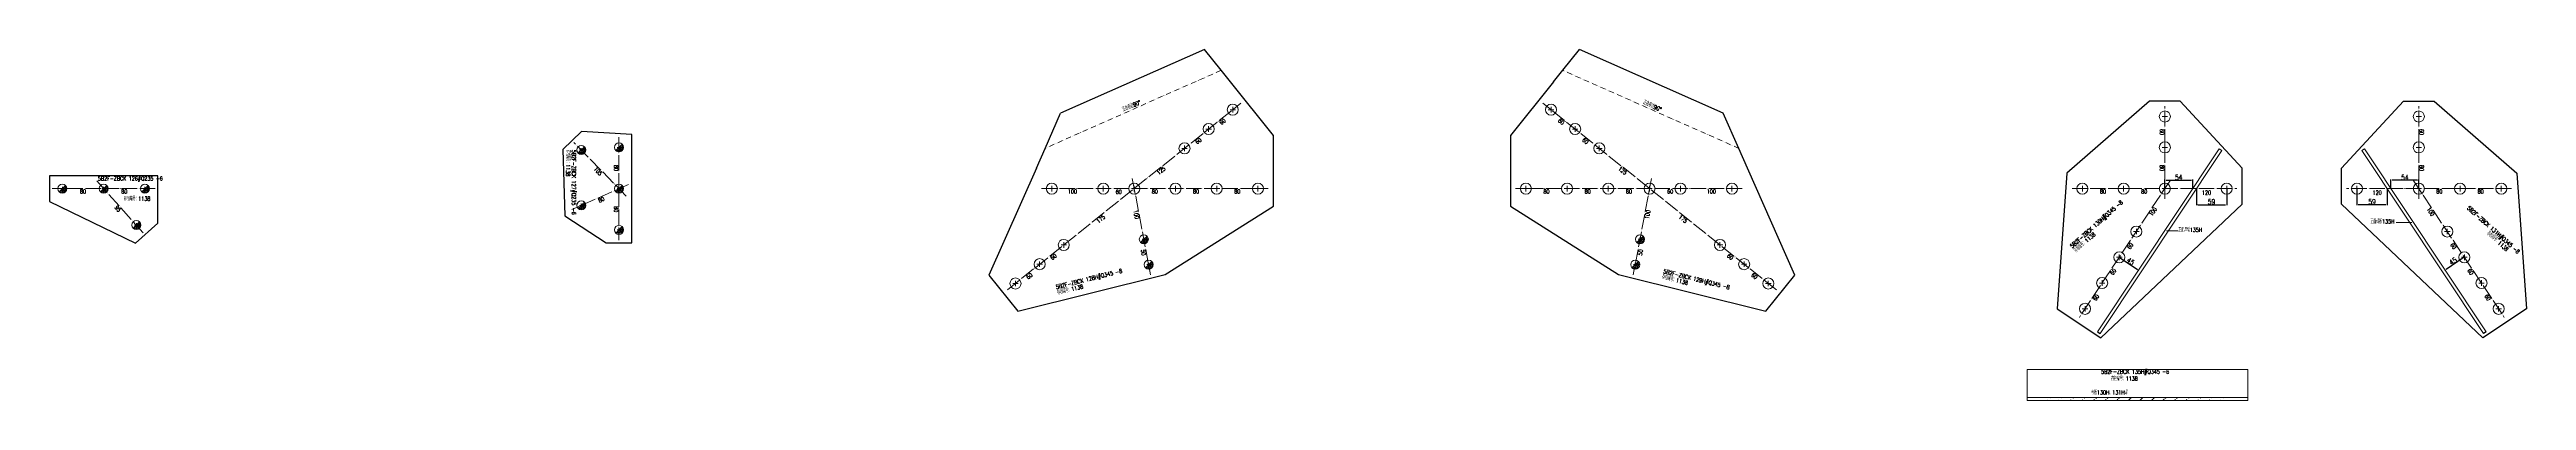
# Model space of a CAD drawing. Header units: millimetres. Extents: x -164 to 144402, y -33030 to 11430.
# Drawn here: x -105 to 4702, y -15491 to -14810 of the extents above; entities that cross this region are included whole.
import ezdxf
from ezdxf.enums import TextEntityAlignment as Align

# ---------------------------------------------------------------- set-up
doc = ezdxf.new("R2010")
doc.units = ezdxf.units.MM
doc.header["$LTSCALE"] = 20
doc.header["$PDMODE"] = 1
doc.linetypes.add('DASHDOT2X', pattern=[1.75, 1.5, -0.125, 0, -0.125])
doc.linetypes.add('DIVIDE', pattern=[0.875, 0.5, -0.125, 0, -0.125, 0, -0.125])
for name, color, linetype, lineweight in [('1', 7, 'Continuous', 25), ('11', 3, 'Continuous', 13), ('12', 7, 'Continuous', 13), ('5', 1, 'Continuous', 13), ('7', 2, 'DASHDOT2X', 13), ('8', 3, 'DIVIDE', 13)]:
    doc.layers.add(name, color=color, linetype=linetype, lineweight=lineweight)
doc.styles.get("Standard").update_dxf_attribs({"font": 'simplex', "width": 0.7, "bigfont": 'gbhzfs.shx'})
doc.dimstyles.get("Standard").update_dxf_attribs({"dimtxt": 2.1, "dimasz": 1, "dimexe": 1.05, "dimexo": 0, "dimgap": 0.525, "dimtad": 1, "dimzin": 0, "dimdsep": 46, "dimtxsty": 'standard', "dimblk": 'OBLIQUE', "dimblk1": 'OBLIQUE', "dimblk2": 'OBLIQUE', "dimcen": 0.09, "dimadec": 0, "dimazin": 0, "dimtfac": 1, "dimtdec": 1, "dimtix": 1, "dimtmove": 0, "dimatfit": 3, "dimfxl": 0, "dimtolj": 1, "dimtzin": 0, "dimarcsym": 0})

# ---------------------------------------------------------------- blocks, each defined once
blk = doc.blocks.new('M16')
for p, q in [((-0.71, -0.71), (0.71, 0.71)), ((-0.4, 0), (0.4, 0)), ((0, 0.4), (0, -0.4))]:
    blk.add_line(p, q)
blk.add_circle((0, 0), 1)
for radius in [0.8, 0.6, 0.4, 0.2]:
    blk.add_arc((0, 0), radius, 225, 45)
blk = doc.blocks.new('M20')
for p, q in [((-0.5, 0), (0.5, 0)), ((0, -0.5), (0, 0.5))]:
    blk.add_line(p, q)
blk.add_circle((0, 0), 1)
blk = doc.blocks.new('*D57')
at = {"layer": '12', "color": 0, "lineweight": -2}
for p, q in [((3911.2, -15213.4), (3910.8, -15213.9)), ((3913.6, -15214.2), (3946.9, -15236.4)), ((3948.7, -15238.3), (3948.3, -15238.8))]:
    blk.add_line(p, q, dxfattribs=at)
at = {"layer": '12', "color": 0}
for points in [[(3913.8, -15213.9), (3913.4, -15214.6), (3911.5, -15212.9)], [(3947.2, -15236), (3946.7, -15236.7), (3949, -15237.8)]]:
    blk.add_solid(points, dxfattribs=at)
at = {"layer": 'Defpoints', "color": 0}
for p in [(3911.5, -15212.9), (3949, -15237.8), (3949, -15237.8)]:
    blk.add_point(p, dxfattribs=at)
at = {"layer": '12', "color": 0, "insert": (3933.4, -15220.6), "char_height": 10, "attachment_point": 5, "rotation": 326.4267}
blk.add_mtext('45', dxfattribs=at)
blk = doc.blocks.new('*D58')
at = {"layer": '12', "color": 0, "lineweight": -2}
for p, q in [((4000, -15078.9), (4000, -15062.1)), ((4002.5, -15063.4), (4051.5, -15063.4)), ((4054, -15078.9), (4054, -15062.1))]:
    blk.add_line(p, q, dxfattribs=at)
at = {"layer": '12', "color": 0}
for points in [[(4002.5, -15063), (4002.5, -15063.8), (4000, -15063.4)], [(4051.5, -15063), (4051.5, -15063.8), (4054, -15063.4)]]:
    blk.add_solid(points, dxfattribs=at)
at = {"layer": 'Defpoints', "color": 0}
for p in [(4000, -15079.6), (4054, -15063.4), (4054, -15079.6)]:
    blk.add_point(p, dxfattribs=at)
at = {"layer": '12', "color": 0, "insert": (4027, -15057.8), "char_height": 10, "attachment_point": 5}
blk.add_mtext('54', dxfattribs=at)
blk = doc.blocks.new('*D59')
at = {"layer": '12', "color": 0, "lineweight": -2}
for p, q in [((4061.2, -15080.2), (4061.2, -15111.9)), ((4120, -15080.2), (4120, -15111.9)), ((4063.7, -15110.7), (4117.5, -15110.7))]:
    blk.add_line(p, q, dxfattribs=at)
at = {"layer": '12', "color": 0}
for points in [[(4063.7, -15110.3), (4063.7, -15111.1), (4061.2, -15110.7)], [(4117.5, -15110.3), (4117.5, -15111.1), (4120, -15110.7)]]:
    blk.add_solid(points, dxfattribs=at)
at = {"layer": 'Defpoints', "color": 0}
for p in [(4061.2, -15079.6), (4120, -15079.6), (4120, -15110.7)]:
    blk.add_point(p, dxfattribs=at)
at = {"layer": '12', "color": 0, "insert": (4090.6, -15105), "char_height": 10, "attachment_point": 5}
blk.add_mtext('59', dxfattribs=at)
blk = doc.blocks.new('*D62')
at = {"layer": '12', "color": 0, "lineweight": -2}
for p, q in [((4372.8, -15080.2), (4372.8, -15111.9)), ((4431.6, -15080.2), (4431.6, -15111.9)), ((4429.1, -15110.7), (4375.3, -15110.7))]:
    blk.add_line(p, q, dxfattribs=at)
at = {"layer": '12', "color": 0}
for points in [[(4375.3, -15110.3), (4375.3, -15111.1), (4372.8, -15110.7)], [(4429.1, -15110.3), (4429.1, -15111.1), (4431.6, -15110.7)]]:
    blk.add_solid(points, dxfattribs=at)
at = {"layer": 'Defpoints', "color": 0}
for p in [(4372.8, -15079.6), (4431.6, -15079.6), (4372.8, -15110.7)]:
    blk.add_point(p, dxfattribs=at)
at = {"layer": '12', "color": 0, "insert": (4402.2, -15105), "char_height": 10, "attachment_point": 5}
blk.add_mtext('59', dxfattribs=at)
blk = doc.blocks.new('*D61')
at = {"layer": '12', "color": 0, "lineweight": -2}
for p, q in [((4438.8, -15078.9), (4438.8, -15062.1)), ((4490.3, -15063.4), (4441.3, -15063.4)), ((4492.8, -15078.9), (4492.8, -15062.1))]:
    blk.add_line(p, q, dxfattribs=at)
at = {"layer": '12', "color": 0}
for points in [[(4441.3, -15063), (4441.3, -15063.8), (4438.8, -15063.4)], [(4490.3, -15063), (4490.3, -15063.8), (4492.8, -15063.4)]]:
    blk.add_solid(points, dxfattribs=at)
at = {"layer": 'Defpoints', "color": 0}
for p in [(4438.8, -15063.4), (4438.8, -15079.6), (4492.8, -15079.6)]:
    blk.add_point(p, dxfattribs=at)
at = {"layer": '12', "color": 0, "insert": (4465.8, -15057.8), "char_height": 10, "attachment_point": 5}
blk.add_mtext('54', dxfattribs=at)
blk = doc.blocks.new('*D60')
at = {"layer": '12', "color": 0, "lineweight": -2}
for p, q in [((4579.2, -15214.2), (4545.9, -15236.4)), ((4581.7, -15213.4), (4582, -15213.9)), ((4544.2, -15238.3), (4544.5, -15238.8))]:
    blk.add_line(p, q, dxfattribs=at)
at = {"layer": '12', "color": 0}
for points in [[(4545.7, -15236), (4546.1, -15236.7), (4543.8, -15237.8)], [(4579, -15213.9), (4579.5, -15214.6), (4581.3, -15212.9)]]:
    blk.add_solid(points, dxfattribs=at)
at = {"layer": 'Defpoints', "color": 0}
for p in [(4581.3, -15212.9), (4543.8, -15237.8), (4543.8, -15237.8)]:
    blk.add_point(p, dxfattribs=at)
at = {"layer": '12', "color": 0, "insert": (4559.5, -15220.6), "char_height": 10, "attachment_point": 5, "rotation": 33.5733}
blk.add_mtext('45', dxfattribs=at)

msp = doc.modelspace()

# ---------------------------------------------------------------- hatches: boundary and pattern name
at = {"layer": '12'}
h = msp.add_hatch(dxfattribs=at)
h.set_pattern_fill('ANSI31', color=256, scale=5, style=0)
edge = h.paths.add_edge_path()
edge.add_line((3733.089, -15484.75), (4161.089, -15484.75))
edge.add_line((3733.089, -15490.75), (4161.089, -15490.75))

# ---------------------------------------------------------------- linework, layer by layer
at = {"layer": '1'}
for p, q in [((2136.055, -14809.546), (1857.04, -14933.35)), ((2168.384, -14849.902), (2136.055, -14809.546)), ((2186.489, -14872.502), (2168.384, -14849.902)), ((2813.511, -14872.502), (2831.616, -14849.902)), ((2831.616, -14849.902), (2863.945, -14809.546)), ((3142.96, -14933.35), (2863.945, -14809.546)), ((2270, -14976.747), (2186.489, -14872.502)), ((2813.511, -14872.502), (2730, -14976.747)), ((1826.886, -15001.431), (1857.04, -14933.35)), ((3173.114, -15001.431), (3142.96, -14933.35)), ((3970, -14909.557), (3810, -15049.557)), ((4030, -14909.557), (3970, -14909.557)), ((4150, -15039.557), (4030, -14909.557)), ((4342.835, -15039.557), (4462.835, -14909.557)), ((4462.835, -14909.557), (4522.835, -14909.557)), ((4522.835, -14909.557), (4682.835, -15049.557)), ((927.215, -14968.936), (891.379, -15003.86)), ((1025, -14974.557), (927.215, -14968.936)), ((1025, -15184.557), (1025, -14974.557)), ((2270, -15113.557), (2270, -14976.747)), ((2730, -14976.747), (2730, -15113.557)), ((891.379, -15003.86), (894.783, -15132.581)), ((1810, -15039.557), (1718.002, -15247.268)), ((1810, -15039.557), (1826.886, -15001.431)), ((3190, -15039.557), (3173.114, -15001.431)), ((3281.998, -15247.268), (3190, -15039.557)), ((4150, -15109.557), (4150, -15039.557)), ((4342.835, -15109.557), (4342.835, -15039.557)), ((105, -15054.557), (-105, -15054.557)), ((-105, -15054.557), (-105, -15104.557)), ((105, -15146.61), (105, -15054.557)), ((3810, -15049.557), (3791.076, -15312.957)), ((4682.835, -15049.557), (4701.759, -15312.957)), ((-105, -15104.557), (61.513, -15185.604)), ((894.783, -15132.581), (975, -15184.557)), ((2060.027, -15246.366), (2270, -15113.557)), ((2730, -15113.557), (2939.973, -15246.366)), ((3876.06, -15369.364), (4150, -15109.557)), ((4616.775, -15369.364), (4342.835, -15109.557)), ((61.513, -15185.604), (105, -15146.61)), ((975, -15184.557), (1025, -15184.557)), ((1718.002, -15247.268), (1774.18, -15317.581)), ((1774.18, -15317.581), (2060.027, -15246.366)), ((2939.973, -15246.366), (3225.82, -15317.581)), ((3225.82, -15317.581), (3281.998, -15247.268)), ((3791.076, -15312.957), (3876.06, -15369.364)), ((4701.759, -15312.957), (4616.775, -15369.364)), ((3869.38, -15357.729), (3874.379, -15361.047)), ((4623.455, -15357.729), (4618.456, -15361.047))]:
    msp.add_line(p, q, dxfattribs=at)
at = {"layer": '12'}
for p, q in [((4110.476, -15005.333), (4105.477, -15002.015)), ((4382.359, -15005.333), (4387.358, -15002.015)), ((4002.964, -15161.271), (4025.598, -15161.271)), ((4479.371, -15145.602), (4449.128, -15145.602)), ((3733.089, -15430.75), (3733.089, -15490.75)), ((4161.089, -15430.75), (3733.089, -15430.75)), ((4161.089, -15490.75), (4161.089, -15430.75)), ((3733.089, -15484.75), (4161.089, -15484.75)), ((3733.089, -15490.75), (4161.089, -15490.75))]:
    msp.add_line(p, q, dxfattribs=at)
at = {"layer": '7'}
for p, q in [((1753.911, -15276.192), (2206.828, -14913.885)), ((1753.911, -15276.192), (2206.828, -14913.885)), ((3246.089, -15276.192), (2793.172, -14913.885)), ((3246.089, -15276.192), (2793.172, -14913.885)), ((4000, -15099.557), (4000, -14919.557)), ((4492.835, -15099.557), (4492.835, -14919.557)), ((1013.953, -15093.886), (912.778, -14989.988)), ((1000, -14979.557), (1000, -15179.557)), ((100, -15079.557), (-100, -15079.557)), ((-13.356, -15064.67), (76.808, -15165.173)), ((1018.26, -15071.397), (908.675, -15120.369)), ((1820, -15079.557), (2260, -15079.557)), ((1996.284, -15059.905), (2031.593, -15246.645)), ((3180, -15079.557), (2740, -15079.557)), ((3003.716, -15059.905), (2968.407, -15246.645)), ((3820, -15079.557), (4140, -15079.557)), ((4011.06, -15062.893), (3834.099, -15329.511)), ((4672.835, -15079.557), (4352.835, -15079.557)), ((4481.775, -15062.893), (4658.736, -15329.511))]:
    msp.add_line(p, q, dxfattribs=at)
at = {"layer": '7', "color": 0, "linetype": 'ByBlock'}
for p, q in [((4105.477, -15002.015), (3869.38, -15357.729)), ((4110.476, -15005.333), (3874.379, -15361.047)), ((4382.359, -15005.333), (4618.456, -15361.047)), ((4387.358, -15002.015), (4623.455, -15357.729))]:
    msp.add_line(p, q, dxfattribs=at)
at = {"layer": '8'}
for p, q in [((2168.384, -14849.902), (1826.886, -15001.431)), ((3173.114, -15001.431), (2831.616, -14849.902))]:
    msp.add_line(p, q, dxfattribs=at)

# ---------------------------------------------------------------- block references
at = {"layer": '5'}
for name, p, xscale, yscale, zscale in [('M20', (2191.21, -14926.378), 10.75, 10.75, 10.75), ('M20', (2808.79, -14926.378), 10.75, 10.75, 10.75), ('M20', (4000, -14939.557), 10.75, 10.75, 10.75), ('M20', (4492.835, -14939.557), -10.75, 10.75, 10.75), ('M16', (926.731, -15004.316), 8.75, 8.75, 8.75), ('M16', (1000, -14999.557), 8.75, 8.75, 8.75), ('M20', (2097.556, -15001.405), 10.75, 10.75, 10.75), ('M20', (2144.383, -14963.891), 10.75, 10.75, 10.75), ('M20', (2855.617, -14963.891), 10.75, 10.75, 10.75), ('M20', (2902.444, -15001.405), 10.75, 10.75, 10.75), ('M20', (4000, -14999.557), 10.75, 10.75, 10.75), ('M20', (4492.835, -14999.557), -10.75, 10.75, 10.75), ('M16', (-80, -15079.557), 8.75, 8.75, 8.75), ('M16', (0, -15079.557), 8.75, 8.75, 8.75), ('M16', (80, -15079.557), 8.75, 8.75, 8.75), ('M16', (1000, -15079.557), 8.75, 8.75, 8.75), ('M20', (1840, -15079.557), 10.75, 10.75, 10.75), ('M20', (1940, -15079.557), 10.75, 10.75, 10.75), ('M20', (2000, -15079.557), 10.75, 10.75, 10.75), ('M20', (2080, -15079.557), 10.75, 10.75, 10.75), ('M20', (2160, -15079.557), 10.75, 10.75, 10.75), ('M20', (2240, -15079.557), 10.75, 10.75, 10.75), ('M20', (2760, -15079.557), 10.75, 10.75, 10.75), ('M20', (2840, -15079.557), 10.75, 10.75, 10.75), ('M20', (2920, -15079.557), 10.75, 10.75, 10.75), ('M20', (3000, -15079.557), 10.75, 10.75, 10.75), ('M20', (3060, -15079.557), 10.75, 10.75, 10.75), ('M20', (3160, -15079.557), 10.75, 10.75, 10.75), ('M20', (3840, -15079.557), 10.75, 10.75, 10.75), ('M20', (3920, -15079.557), 10.75, 10.75, 10.75), ('M20', (4000, -15079.557), 10.75, 10.75, 10.75), ('M20', (4120, -15079.557), 10.75, 10.75, 10.75), ('M20', (4372.835, -15079.557), -10.75, 10.75, 10.75), ('M20', (4492.835, -15079.557), -10.75, 10.75, 10.75), ('M20', (4572.835, -15079.557), -10.75, 10.75, 10.75), ('M20', (4652.835, -15079.557), -10.75, 10.75, 10.75), ('M16', (926.935, -15112.209), 8.75, 8.75, 8.75), ('M16', (63.452, -15150.286), 8.75, 8.75, 8.75), ('M16', (1000, -15159.557), 8.75, 8.75, 8.75), ('M20', (1863.28, -15188.793), 10.75, 10.75, 10.75), ('M16', (2018.606, -15177.861), 8.75, 8.75, 8.75), ('M16', (2981.394, -15177.861), 8.75, 8.75, 8.75), ('M20', (3136.72, -15188.793), 10.75, 10.75, 10.75), ('M20', (3944.7, -15162.875), 10.75, 10.75, 10.75), ('M20', (4548.135, -15162.875), -10.75, 10.75, 10.75), ('M20', (1816.404, -15226.246), 10.75, 10.75, 10.75), ('M16', (2027.877, -15226.993), 8.75, 8.75, 8.75), ('M16', (2972.123, -15226.993), 8.75, 8.75, 8.75), ('M20', (3183.596, -15226.246), 10.75, 10.75, 10.75), ('M20', (3911.519, -15212.866), 10.75, 10.75, 10.75), ('M20', (4581.315, -15212.866), -10.75, 10.75, 10.75), ('M20', (1769.529, -15263.698), 10.75, 10.75, 10.75), ('M20', (3230.471, -15263.698), 10.75, 10.75, 10.75), ('M20', (3878.339, -15262.856), 10.75, 10.75, 10.75), ('M20', (4614.496, -15262.856), -10.75, 10.75, 10.75), ('M20', (3845.159, -15312.847), 10.75, 10.75, 10.75), ('M20', (4647.676, -15312.847), -10.75, 10.75, 10.75)]:
    msp.add_blockref(name, p, dxfattribs=dict(at, xscale=xscale, yscale=yscale, zscale=zscale))

# ---------------------------------------------------------------- texts
at = {"layer": '11', "width": 0.7}
for s, rotation, p in [('60', 38.624081, (2168.733, -14946.307)), ('60', 38.624081, (2168.733, -14946.307)), ('60', 321.375919, (2831.267, -14946.307)), ('60', 321.375919, (2831.267, -14946.307)), ('60', 38.624081, (2121.906, -14983.82)), ('60', 38.624081, (2121.906, -14983.82)), ('60', 321.375919, (2878.094, -14983.82)), ('60', 321.375919, (2878.094, -14983.82)), ('60', 270, (3998.5, -14969.557)), ('60', 270, (4502.335, -14969.557)), ('105', 314.239282, (962.291, -15042.983)), ('80', 270, (998.5, -15039.557)), ('125', 38.624081, (2049.714, -15041.653)), ('125', 38.624081, (2049.714, -15041.653)), ('125', 321.375919, (2950.286, -15041.653)), ('125', 321.375919, (2950.286, -15041.653)), ('80', 270, (3998.5, -15039.557)), ('80', 270, (4502.335, -15039.557)), ('95', 311.895831, (30.61, -15115.923)), ('80', 24.079603, (964.079, -15097.253)), ('80', 270, (998.5, -15119.557)), ('175', 38.624081, (1932.576, -15135.347)), ('175', 38.624081, (1932.576, -15135.347)), ('100', 280.717541, (2007.829, -15128.988)), ('100', 79.282459, (2992.171, -15128.988)), ('175', 321.375919, (3067.424, -15135.347)), ('175', 321.375919, (3067.424, -15135.347)), ('100', 56.426704, (3973.6, -15122.045)), ('100', 303.573296, (4519.235, -15122.045)), ('60', 56.426704, (3929.359, -15188.7)), ('60', 303.573296, (4563.476, -15188.7)), ('60', 38.624081, (1840.778, -15208.691)), ('60', 38.624081, (1840.778, -15208.691)), ('50', 280.717541, (2021.768, -15202.706)), ('50', 79.282459, (2978.232, -15202.706)), ('60', 321.375919, (3159.222, -15208.691)), ('60', 321.375919, (3159.222, -15208.691)), ('60', 56.426704, (3896.179, -15238.69)), ('60', 303.573296, (4596.656, -15238.69)), ('60', 38.624081, (1793.903, -15246.144)), ('60', 38.624081, (1793.903, -15246.144)), ('60', 321.375919, (3206.097, -15246.144)), ('60', 321.375919, (3206.097, -15246.144)), ('60', 56.426704, (3862.999, -15288.681)), ('60', 303.573296, (4629.836, -15288.681))]:
    msp.add_text(s, height=8, rotation=rotation, dxfattribs=at).set_placement(p, align=Align.TOP_CENTER)
for s, p in [('80', (-40, -15081.057)), ('80', (40, -15081.057)), ('100', (1880, -15081.057)), ('60', (1969.84, -15081.843)), ('80', (2040, -15081.057)), ('80', (2120, -15081.057)), ('80', (2200, -15081.057)), ('80', (2800, -15081.057)), ('80', (2880, -15081.057)), ('80', (2960, -15081.057)), ('60', (3040, -15081.057)), ('100', (3120, -15081.057)), ('80', (3880, -15081.057)), ('80', (3960, -15081.057)), ('120', (4080.872, -15083.342)), ('120', (4411.963, -15083.342)), ('80', (4532.835, -15081.057)), ('80', (4612.835, -15081.057))]:
    msp.add_text(s, height=8, dxfattribs=at).set_placement(p, align=Align.TOP_CENTER)
at = {"layer": '12', "width": 0.7}
for rotation, p in [(23.927781, (1997.23, -14924.753)), (336.072219, (3002.77, -14924.753))]:
    msp.add_text('正曲卷边90°', height=8, rotation=rotation, dxfattribs=at).set_placement(p, align=Align.BOTTOM_CENTER)
for s, rotation, p in [('存档编号：1138 ', 270, (894.962, -15004.202)), ('5B2F-ZBCK 127#Q235 -6 ', 270, (906.162, -15004.202)), ('5B2F-ZBCK 130H#Q345 -8 ', 41.721497, (3822.117, -15197.343)), ('5B2F-ZBCK 131H#Q345 -8 ', 318.278503, (4584.079, -15120.091)), ('存档编号：1138 ', 41.721497, (3829.57, -15205.702)), ('存档编号：1138 ', 318.278503, (4622.498, -15169.353)), ('5B2F-ZBCK 129H#Q345 -8 ', 346.010164, (3025.532, -15245.833)), ('5B2F-ZBCK 128H#Q345 -8 ', 13.989836, (1849.489, -15276.971)), ('存档编号：1138 ', 13.989836, (1852.196, -15287.839)), ('存档编号：1138 ', 346.010164, (3022.824, -15256.701))]:
    msp.add_text(s, height=8, rotation=rotation, dxfattribs=at).set_placement(p, align=Align.BOTTOM_LEFT)
for s, p in [('5B2F-ZBCK 126#Q235 -6 ', (-11.158, -15066.3)), ('存档编号：1138 ', (39.173, -15105.489)), ('正面焊板135H', (4399.136, -15149.568)), ('正面焊板135H', (4026.112, -15165.984)), ('5B2F-ZBCK 135H#Q345 -6 ', (3876.287, -15441.246)), ('与板130H、131H焊', (3857.101, -15481.487)), ('存档编号：1138 ', (3895.98, -15454.641))]:
    msp.add_text(s, height=8, dxfattribs=at).set_placement(p, align=Align.BOTTOM_LEFT)

# ---------------------------------------------------------------- dimensions: what is measured, and where the dimension line sits
at = {"layer": '12'}
for p1, p2, distance, override, picture, middle in [((4000, -15079.557), (4054.01, -15079.557), 16.162, {"dimtxt": 10, "dimasz": 2.5, "dimexe": 1.25, "dimexo": 0.625, "dimgap": 0.625, "dimdec": 0, "dimzin": 8, "dimcen": 2.5, "dimtdec": 2, "dimtix": 0, "dimtolj": 0, "dimtzin": 8}, '*D58', (4027.005, -15057.77)), ((4061.211, -15079.557), (4120, -15079.557), -31.113, {"dimtxt": 10, "dimasz": 2.5, "dimexe": 1.25, "dimexo": 0.625, "dimgap": 0.625, "dimdec": 0, "dimzin": 8, "dimcen": 2.5, "dimtdec": 2, "dimtix": 0, "dimtolj": 0, "dimtzin": 8}, '*D59', (4090.606, -15105.045)), ((4431.624, -15079.557), (4372.835, -15079.557), 31.113, {"dimtxt": 10, "dimasz": 2.5, "dimexe": 1.25, "dimexo": 0.625, "dimgap": 0.625, "dimdec": 0, "dimzin": 8, "dimcen": 2.5, "dimtdec": 2, "dimtix": 0, "dimtolj": 0, "dimtzin": 8}, '*D62', (4402.229, -15105.045)), ((4492.835, -15079.557), (4438.825, -15079.557), -16.162, {"dimtxt": 10, "dimasz": 2.5, "dimexe": 1.25, "dimexo": 0.625, "dimgap": 0.625, "dimdec": 0, "dimzin": 8, "dimcen": 2.5, "dimtdec": 2, "dimtix": 0, "dimtolj": 0, "dimtzin": 8}, '*D61', (4465.83, -15057.77)), ((3911.519, -15212.866), (3949.013, -15237.751), 0, {"dimtxt": 10, "dimasz": 2.5, "dimexe": 1.25, "dimexo": 0.625, "dimgap": 0.625, "dimzin": 8, "dimcen": 2.5, "dimtdec": 2, "dimtix": 0, "dimtolj": 0, "dimtzin": 8}, '*D57', (3933.377, -15220.622)), ((4581.315, -15212.866), (4543.822, -15237.751), 0, {"dimtxt": 10, "dimasz": 2.5, "dimexe": 1.25, "dimexo": 0.625, "dimgap": 0.625, "dimzin": 8, "dimcen": 2.5, "dimtdec": 2, "dimtix": 0, "dimtolj": 0, "dimtzin": 8}, '*D60', (4559.458, -15220.622))]:
    dim = msp.add_aligned_dim(p1=p1, p2=p2, distance=distance, dimstyle='standard', override=override, dxfattribs=at)
    dim.commit()
    dim.dimension.update_dxf_attribs({"geometry": picture, "text_midpoint": middle})

doc.saveas('drawing.dxf')
